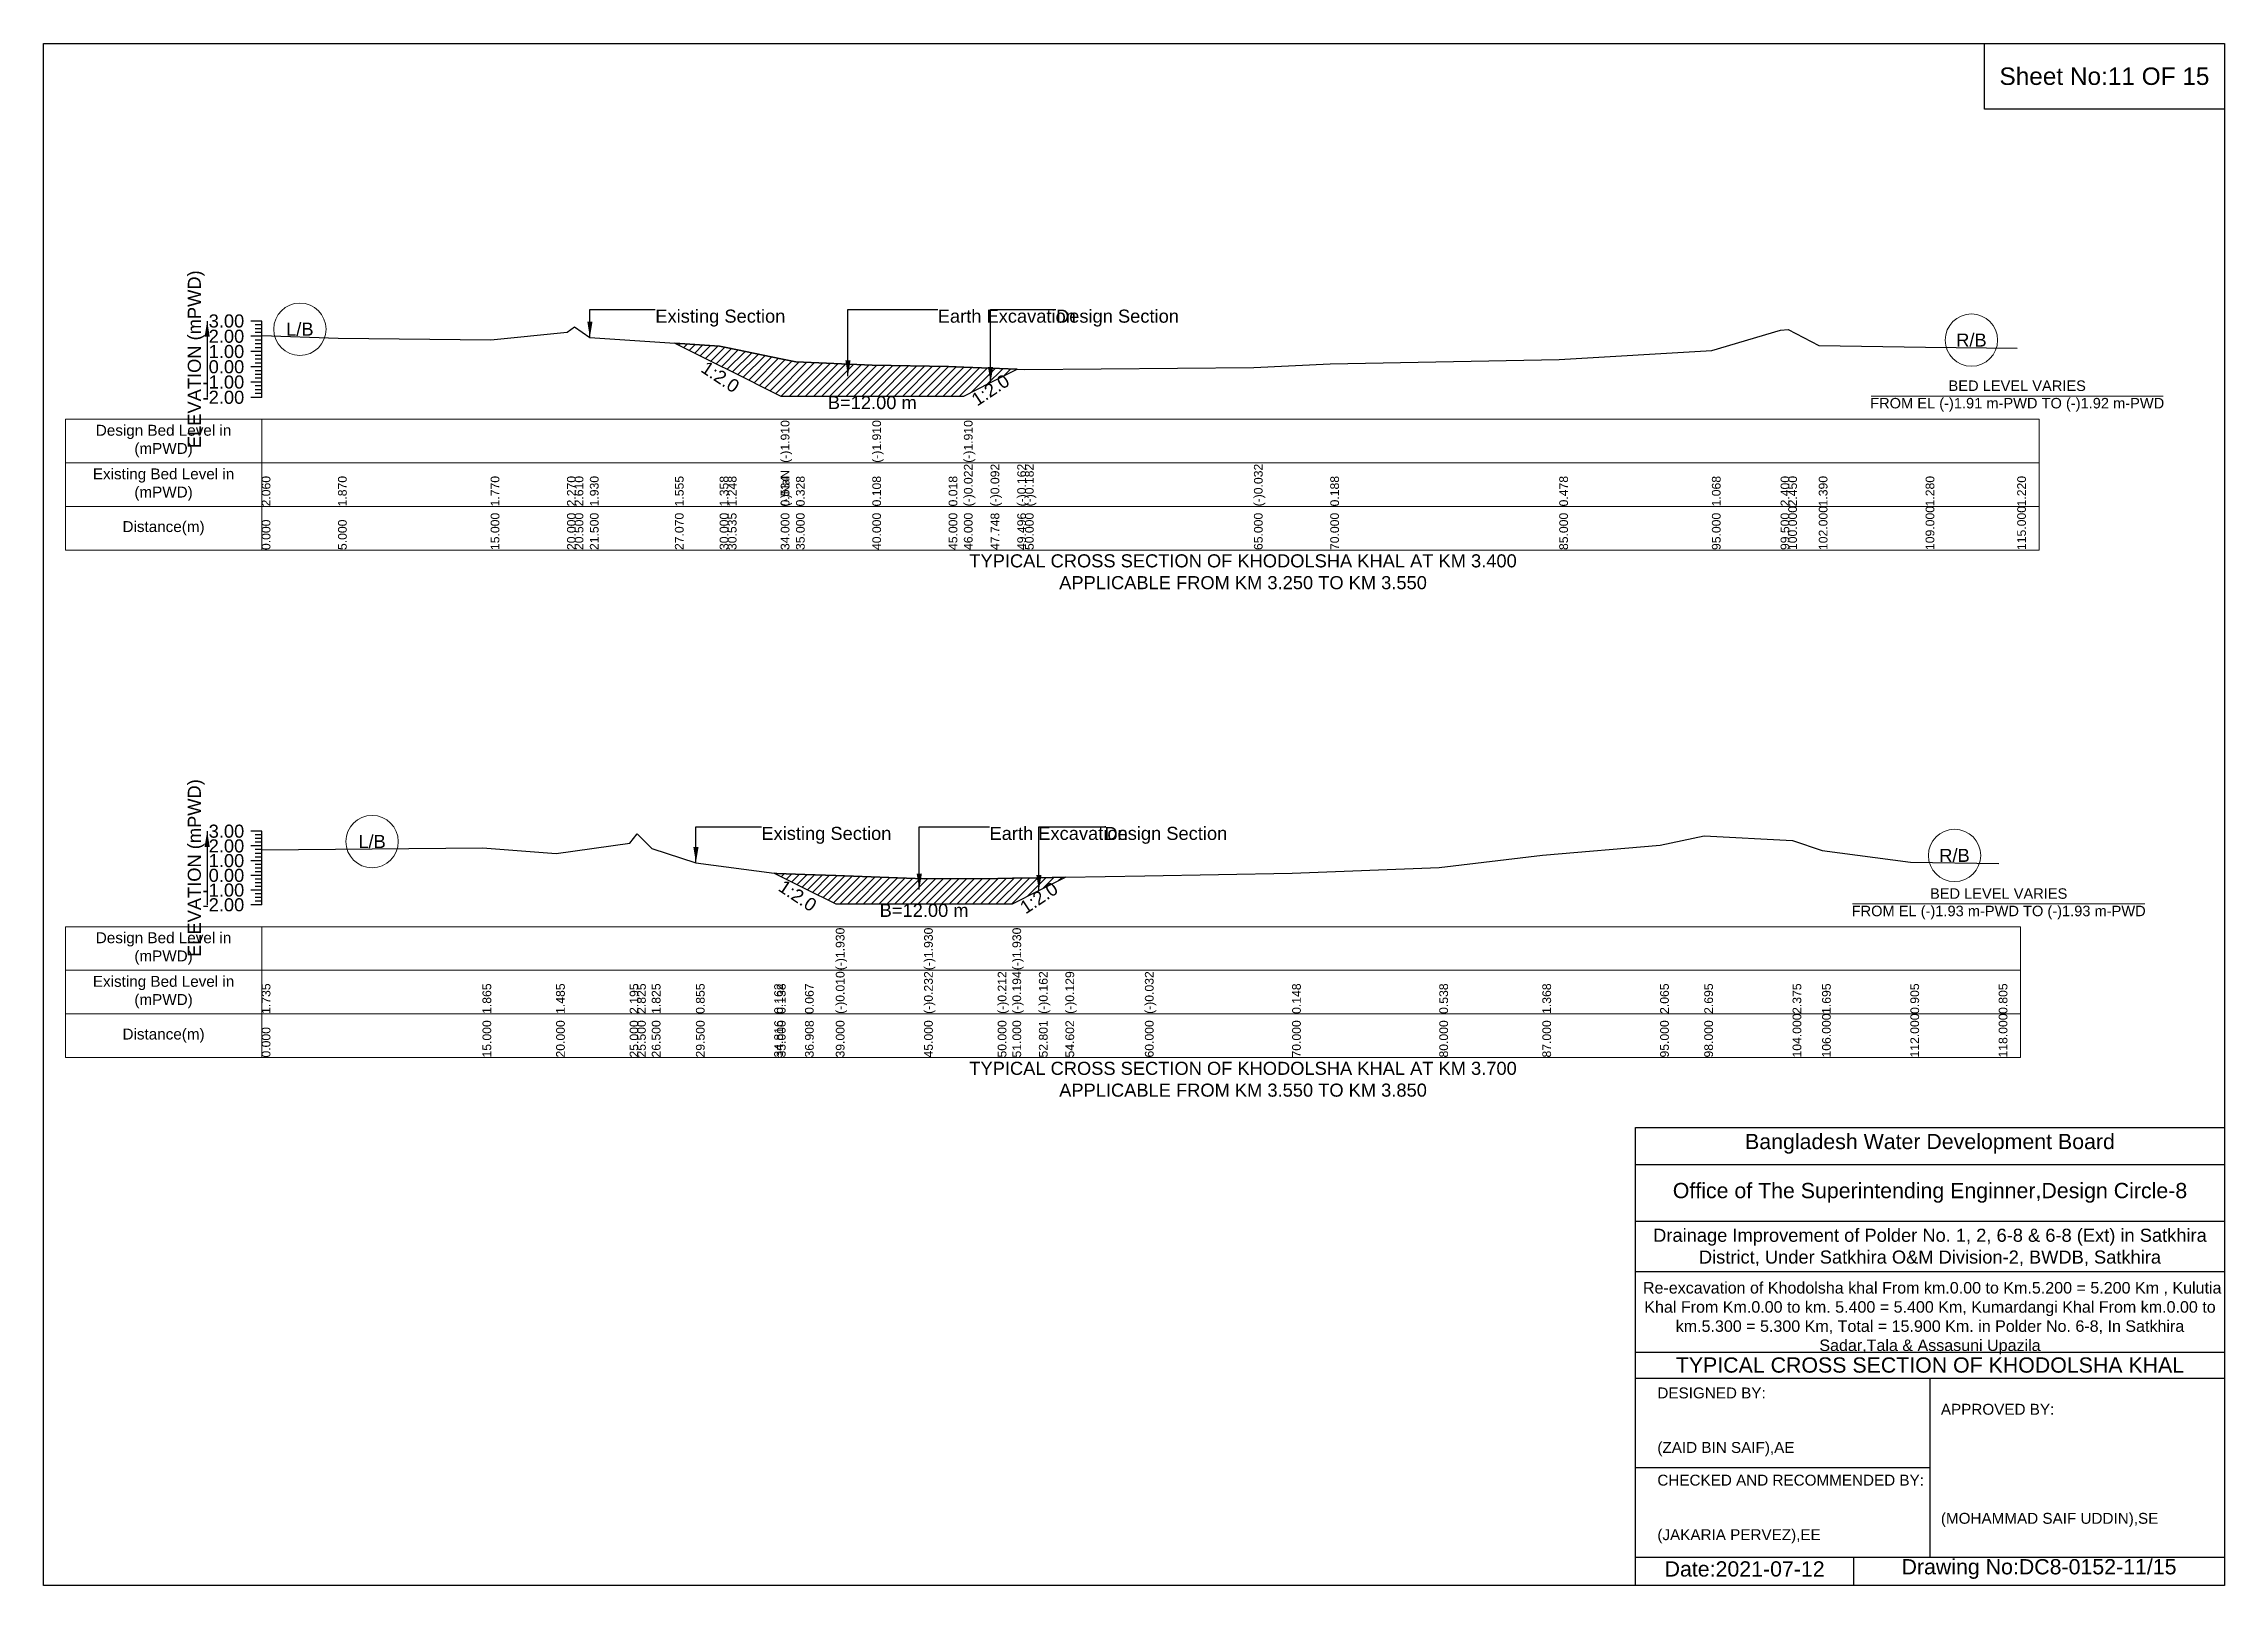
# Model space of a CAD drawing. Header units: inches. Extents: x 91000 to 568000, y -5656 to 0.
# Drawn here: x 200000 to 208000, y -5656 to 0 of the extents above; entities that cross this region are included whole.
import ezdxf

# ---------------------------------------------------------------- set-up
doc = ezdxf.new("R2010")
doc.units = ezdxf.units.IN
doc.header["$LTSCALE"] = 7
doc.header["$MEASUREMENT"] = 0
for name, color, linetype, lineweight in [('Cross section Data Border', 7, 'Continuous', 9), ('Cross Section Labels', 7, 'Continuous', 9), ('Existing_Bed_Level for Xsection', 7, 'Continuous', 25)]:
    doc.layers.add(name, color=color, linetype=linetype, lineweight=lineweight)
doc.styles.get("Standard").update_dxf_attribs({"font": 'arial.ttf'})
doc.dimstyles.get("Standard").update_dxf_attribs({"dimtxt": 0.18, "dimasz": 0.18, "dimexe": 0.18, "dimexo": 0.0625, "dimgap": 0.09, "dimtad": 0, "dimtih": 1, "dimtoh": 1, "dimdec": 4, "dimzin": 0, "dimdsep": 46, "dimtxsty": 'Standard', "dimcen": 0.09, "dimadec": 0, "dimazin": 0, "dimtfac": 1, "dimtdec": 4, "dimtofl": 0, "dimtmove": 0, "dimatfit": 3, "dimfxl": 1, "dimtolj": 1, "dimtzin": 0, "dimarcsym": 0})

msp = doc.modelspace()

# ---------------------------------------------------------------- texts
at = {"attachment_point": 5}
for s, insert, char_height in [('Sheet No:11 OF 15', (207560, -120), 64), ('Bangladesh Water Development Board', (206920, -4036), 56), ('Office of The Superintending Enginner,Design Circle-8', (206920, -4216), 56)]:
    msp.add_mtext(s, dxfattribs=dict(at, insert=insert, char_height=char_height))
for s, insert, char_height, width, attachment_point in [('Drainage Improvement of Polder No. 1, 2, 6-8 & 6-8 (Ext) in Satkhira District, Under Satkhira O&M Division-2, BWDB, Satkhira', (206920, -4416), 48, 2240, 5), (' Re-excavation of Khodolsha khal From km.0.00 to Km.5.200 = 5.200 Km , Kulutia Khal From Km.0.00 to km. 5.400 = 5.400 Km, Kumardangi Khal From km.0.00 to km.5.300 = 5.300 Km, Total = 15.900 Km. in Polder No. 6-8, In Satkhira Sadar,Tala & Assasuni Upazila', (206920, -4676), 42.1524, 2160, 5), ('TYPICAL CROSS SECTION OF KHODOLSHA KHAL', (206920, -4848), 56, 2240, 5), ('DESIGNED BY:^J^J^J(ZAID BIN SAIF),AE', (205920, -5056), 40, 1120, 4), ('APPROVED BY:^J^J^J^J^J^J(MOHAMMAD SAIF UDDIN),SE', (206960, -5216), 40, 1120, 4), ('CHECKED AND RECOMMENDED BY:^J^J^J(JAKARIA PERVEZ),EE', (205920, -5376), 40, 1120, 4), ('Date:2021-07-12', (206240, -5596), 56, 1120, 5), ('Drawing No:DC8-0152-11/15', (207320, -5596), 56, 1760, 5)]:
    msp.add_mtext(s, dxfattribs=dict(insert=insert, char_height=char_height, width=width, attachment_point=attachment_point))
at = {"layer": 'Cross section Data Border', "char_height": 40, "width": 640, "attachment_point": 5}
for s, insert in [('Design Bed Level in (mPWD)', (200440, -1457.8)), ('Existing Bed Level in (mPWD)', (200440, -1617.8)), ('Distance(m)', (200440, -1777.8)), ('Design Bed Level in (mPWD)', (200440, -3319.5)), ('Existing Bed Level in (mPWD)', (200440, -3479.5)), ('Distance(m)', (200440, -3639.5))]:
    msp.add_mtext(s, dxfattribs=dict(at, insert=insert))
at = {"layer": 'Cross Section Labels'}
for s, insert, char_height, attachment_point in [('L/B', (200940, -1047.8), 48, 5), ('Existing Section', (202244, -975.8), 48, 1), ('Earth Excavation', (203280, -975.8), 48, 1), ('Design Section', (203713.9, -975.8), 48, 1), ('R/B', (207072, -1087.8), 48, 5), ('BED LEVEL VARIES ^JFROM EL (-)1.91 m-PWD TO (-)1.92 m-PWD', (207240, -1292.8), 38.4, 5), ('B=12.00 m', (203040, -1292.8), 48, 2), ('TYPICAL CROSS SECTION OF KHODOLSHA KHAL AT KM 3.400^JAPPLICABLE FROM KM 3.250 TO KM 3.550', (204400, -1937.8), 48, 5), ('Existing Section', (202633, -2873.3), 48, 1), ('Earth Excavation', (203470, -2873.3), 48, 1), ('Design Section', (203891.2, -2873.3), 48, 1), ('L/B', (201205, -2927.3), 48, 5), ('R/B', (207010, -2978.3), 48, 5), ('BED LEVEL VARIES ^JFROM EL (-)1.93 m-PWD TO (-)1.93 m-PWD', (207172, -3155.7), 38.4, 5), ('B=12.00 m', (203230, -3155.7), 48, 2), ('TYPICAL CROSS SECTION OF KHODOLSHA KHAL AT KM 3.700^JAPPLICABLE FROM KM 3.550 TO KM 3.850', (204400, -3799.5), 48, 5)]:
    msp.add_mtext(s, dxfattribs=dict(at, insert=insert, char_height=char_height, attachment_point=attachment_point))
at = {"layer": 'Cross Section Labels', "char_height": 48, "attachment_point": 2}
for insert, rotation in [((202495.9, -1202.7), 326.30993), ((203459.9, -1250.8), 33.69007), ((202779.5, -3106), 326.30993), ((203637.7, -3113.8), 33.69007)]:
    msp.add_mtext('1:2.0', dxfattribs=dict(at, insert=insert, rotation=rotation))
at = {"layer": 'Existing_Bed_Level for Xsection', "rotation": 90}
for s, insert, char_height, attachment_point in [('ELEVATION (mPWD)', (200560, -1157.8), 48, 5), ('(-)1.910', (202704, -1537.8), 32, 1), ('(-)1.910', (203040, -1537.8), 32, 1), ('(-)1.910', (203376, -1537.8), 32, 1), ('2.060', (200800, -1697.8), 32, 1), ('1.870', (201080, -1697.8), 32, 1), ('1.770', (201640, -1697.8), 32, 1), ('2.270', (201920, -1697.8), 32, 1), ('2.610', (201948, -1697.8), 32, 1), ('1.930', (202004, -1697.8), 32, 1), ('1.555', (202315.9, -1697.8), 32, 1), ('1.358', (202480, -1697.8), 32, 1), ('1.248', (202509.9, -1697.8), 32, 1), ('(-)NaN', (202704, -1697.8), 32, 1), ('0.534', (202704, -1697.8), 32, 1), ('0.534', (202704, -1697.8), 32, 1), ('0.328', (202760, -1697.8), 32, 1), ('0.108', (203040, -1697.8), 32, 1), ('0.108', (203040, -1697.8), 32, 1), ('0.108', (203040, -1697.8), 32, 1), ('0.018', (203320, -1697.8), 32, 1), ('(-)0.022', (203376, -1697.8), 32, 1), ('(-)0.022', (203376, -1697.8), 32, 1), ('(-)0.022', (203376, -1697.8), 32, 1), ('(-)0.092', (203473.9, -1697.8), 32, 1), ('(-)0.162', (203571.8, -1697.8), 32, 1), ('(-)0.182', (203600, -1697.8), 32, 1), ('(-)0.032', (204440, -1697.8), 32, 1), ('0.188', (204720, -1697.8), 32, 1), ('0.478', (205560, -1697.8), 32, 1), ('1.068', (206120, -1697.8), 32, 1), ('2.400', (206372, -1697.8), 32, 1), ('2.450', (206400, -1697.8), 32, 1), ('1.390', (206512, -1697.8), 32, 1), ('1.280', (206904, -1697.8), 32, 1), ('1.220', (207240, -1697.8), 32, 1), ('0.000', (200800, -1857.8), 32, 1), ('5.000', (201080, -1857.8), 32, 1), ('15.000', (201640, -1857.8), 32, 1), ('20.000', (201920, -1857.8), 32, 1), ('20.500', (201948, -1857.8), 32, 1), ('21.500', (202004, -1857.8), 32, 1), ('27.070', (202315.9, -1857.8), 32, 1), ('30.000', (202480, -1857.8), 32, 1), ('30.535', (202509.9, -1857.8), 32, 1), ('34.000', (202704, -1857.8), 32, 1), ('34.000', (202704, -1857.8), 32, 1), ('34.000', (202704, -1857.8), 32, 1), ('35.000', (202760, -1857.8), 32, 1), ('40.000', (203040, -1857.8), 32, 1), ('40.000', (203040, -1857.8), 32, 1), ('40.000', (203040, -1857.8), 32, 1), ('45.000', (203320, -1857.8), 32, 1), ('46.000', (203376, -1857.8), 32, 1), ('46.000', (203376, -1857.8), 32, 1), ('46.000', (203376, -1857.8), 32, 1), ('47.748', (203473.9, -1857.8), 32, 1), ('49.496', (203571.8, -1857.8), 32, 1), ('50.000', (203600, -1857.8), 32, 1), ('65.000', (204440, -1857.8), 32, 1), ('70.000', (204720, -1857.8), 32, 1), ('85.000', (205560, -1857.8), 32, 1), ('95.000', (206120, -1857.8), 32, 1), ('99.500', (206372, -1857.8), 32, 1), ('100.000', (206400, -1857.8), 32, 1), ('102.000', (206512, -1857.8), 32, 1), ('109.000', (206904, -1857.8), 32, 1), ('115.000', (207240, -1857.8), 32, 1), ('ELEVATION (mPWD)', (200560, -3024.5), 48, 5), ('(-)1.930', (202906, -3399.5), 32, 1), ('(-)1.930', (203230, -3399.5), 32, 1), ('(-)1.930', (203554, -3399.5), 32, 1), ('(-)0.010', (202906, -3559.5), 32, 1), ('(-)0.010', (202906, -3559.5), 32, 1), ('(-)0.010', (202906, -3559.5), 32, 1), ('(-)0.232', (203230, -3559.5), 32, 1), ('(-)0.232', (203230, -3559.5), 32, 1), ('(-)0.232', (203230, -3559.5), 32, 1), ('(-)0.212', (203500, -3559.5), 32, 1), ('(-)0.194', (203554, -3559.5), 32, 1), ('(-)0.194', (203554, -3559.5), 32, 1), ('(-)0.194', (203554, -3559.5), 32, 1), ('(-)0.162', (203651.2, -3559.5), 32, 1), ('(-)0.129', (203748.5, -3559.5), 32, 1), ('(-)0.032', (204040, -3559.5), 32, 1), ('1.735', (200800, -3559.5), 32, 1), ('1.865', (201610, -3559.5), 32, 1), ('1.485', (201880, -3559.5), 32, 1), ('2.195', (202150, -3559.5), 32, 1), ('2.825', (202177, -3559.5), 32, 1), ('1.825', (202231, -3559.5), 32, 1), ('0.855', (202393, -3559.5), 32, 1), ('0.162', (202680.1, -3559.5), 32, 1), ('0.138', (202690, -3559.5), 32, 1), ('0.067', (202793, -3559.5), 32, 1), ('0.148', (204580, -3559.5), 32, 1), ('0.538', (205120, -3559.5), 32, 1), ('1.368', (205498, -3559.5), 32, 1), ('2.065', (205930, -3559.5), 32, 1), ('2.695', (206092, -3559.5), 32, 1), ('2.375', (206416, -3559.5), 32, 1), ('1.695', (206524, -3559.5), 32, 1), ('0.905', (206848, -3559.5), 32, 1), ('0.805', (207172, -3559.5), 32, 1), ('15.000', (201610, -3719.5), 32, 1), ('20.000', (201880, -3719.5), 32, 1), ('25.000', (202150, -3719.5), 32, 1), ('25.500', (202177, -3719.5), 32, 1), ('26.500', (202231, -3719.5), 32, 1), ('29.500', (202393, -3719.5), 32, 1), ('34.816', (202680.1, -3719.5), 32, 1), ('35.000', (202690, -3719.5), 32, 1), ('36.908', (202793, -3719.5), 32, 1), ('39.000', (202906, -3719.5), 32, 1), ('39.000', (202906, -3719.5), 32, 1), ('39.000', (202906, -3719.5), 32, 1), ('45.000', (203230, -3719.5), 32, 1), ('45.000', (203230, -3719.5), 32, 1), ('45.000', (203230, -3719.5), 32, 1), ('50.000', (203500, -3719.5), 32, 1), ('51.000', (203554, -3719.5), 32, 1), ('51.000', (203554, -3719.5), 32, 1), ('51.000', (203554, -3719.5), 32, 1), ('52.801', (203651.2, -3719.5), 32, 1), ('54.602', (203748.5, -3719.5), 32, 1), ('60.000', (204040, -3719.5), 32, 1), ('70.000', (204580, -3719.5), 32, 1), ('80.000', (205120, -3719.5), 32, 1), ('87.000', (205498, -3719.5), 32, 1), ('95.000', (205930, -3719.5), 32, 1), ('98.000', (206092, -3719.5), 32, 1), ('104.000', (206416, -3719.5), 32, 1), ('106.000', (206524, -3719.5), 32, 1), ('112.000', (206848, -3719.5), 32, 1), ('118.000', (207172, -3719.5), 32, 1), ('0.000', (200800, -3719.5), 32, 1)]:
    msp.add_mtext(s, dxfattribs=dict(at, insert=insert, char_height=char_height, attachment_point=attachment_point))
at = {"layer": 'Existing_Bed_Level for Xsection', "char_height": 48, "attachment_point": 6}
for s, insert in [('3.00', (200736, -1017.8)), ('2.00', (200736, -1073.8)), ('1.00', (200736, -1129.8)), ('0.00', (200736, -1185.8)), ('-1.00', (200736, -1241.8)), ('-2.00', (200736, -1297.8)), ('3.00', (200736, -2889.5)), ('2.00', (200736, -2943.5)), ('0.00', (200736, -3051.5)), ('1.00', (200736, -2997.5)), ('-1.00', (200736, -3105.5)), ('-2.00', (200736, -3159.5))]:
    msp.add_mtext(s, dxfattribs=dict(at, insert=insert))

# ---------------------------------------------------------------- hatches: boundary and pattern name
at = {"layer": 'Existing_Bed_Level for Xsection'}
h = msp.add_hatch(dxfattribs=at)
h.set_pattern_fill('ANSI31', color=256, scale=168, style=0)
h.paths.add_polyline_path([(202315.9, -1098.7), (202480, -1180.8), (202509.9, -1195.7), (202704, -1292.8), (202760, -1292.8), (203040, -1292.8), (203320, -1292.8), (203376, -1292.8), (203473.9, -1243.8), (203571.8, -1194.9), (203473.9, -1191), (203376, -1187), (203320, -1184.8), (203040, -1179.8), (202760, -1167.4), (202704, -1155.9), (202509.9, -1115.9), (202480, -1109.8)])
h = msp.add_hatch(dxfattribs=at)
h.set_pattern_fill('ANSI31', color=256, scale=162, style=0)
h.paths.add_polyline_path([(202680.1, -3042.7), (202690, -3047.7), (202793, -3099.2), (202906, -3155.7), (203230, -3155.7), (203500, -3155.7), (203554, -3155.7), (203651.2, -3107.1), (203748.5, -3058.4), (203651.2, -3060.2), (203554, -3061.9), (203500, -3062.9), (203230, -3064), (202906, -3052), (202793, -3047.8), (202690, -3044)])

# ---------------------------------------------------------------- linework, layer by layer
for points in [[(200000, 0), (208000, 0), (208000, -5656), (200000, -5656)], [(207120, 0), (208000, 0), (208000, -240), (207120, -240)]]:
    msp.add_lwpolyline(points, close=True)
for points in [[(205840, -5656), (205840, -3976), (208000, -3976)], [(205840, -4112), (208000, -4112)], [(205840, -4320), (208000, -4320)], [(205840, -4504), (208000, -4504)], [(205840, -4800), (208000, -4800)], [(205840, -4896), (208000, -4896)], [(206920, -4896), (206920, -5552)], [(205840, -5224), (206920, -5224)], [(205840, -5552), (208000, -5552)], [(206640, -5552), (206640, -5656)]]:
    msp.add_lwpolyline(points)
at = {"layer": 'Cross section Data Border'}
for points in [[(200080, -1377.8), (207320, -1377.8), (207320, -1857.8), (200080, -1857.8)], [(200080, -3239.5), (207252, -3239.5), (207252, -3719.5), (200080, -3719.5)]]:
    msp.add_lwpolyline(points, close=True, dxfattribs=at)
for points in [[(200800, -1377.8), (200800, -1857.8)], [(200080, -1537.8), (207320, -1537.8)], [(200080, -1697.8), (207320, -1697.8)], [(200800, -3239.5), (200800, -3719.5)], [(200080, -3399.5), (207252, -3399.5)], [(200080, -3559.5), (207252, -3559.5)]]:
    msp.add_lwpolyline(points, dxfattribs=at)
at = {"layer": 'Cross Section Labels'}
for points in [[(206704.2, -1292.8), (207775.8, -1292.8)], [(206636.2, -3155.7), (207707.8, -3155.7)]]:
    msp.add_lwpolyline(points, dxfattribs=at)
for centre in [(200940, -1047.8), (207072, -1087.8), (201205, -2927.3), (207010, -2978.3)]:
    msp.add_circle(centre, 96, dxfattribs=at)
at = {"layer": 'Existing_Bed_Level for Xsection'}
for points in [[(200800, -1017.8), (200760, -1017.8)], [(200800, -1031.8), (200776, -1031.8)], [(200800, -1297.8), (200800, -1241.8), (200800, -1185.8), (200800, -1129.8), (200800, -1073.8), (200800, -1017.8)], [(200800, -1070.4), (201080, -1081.1), (201640, -1086.7), (201920, -1058.7), (201948, -1039.6), (202004, -1077.7), (202315.9, -1098.7), (202480, -1109.8), (202509.9, -1115.9), (202704, -1155.9), (202704, -1155.9), (202760, -1167.4), (203040, -1179.8), (203040, -1179.8), (203320, -1184.8), (203376, -1187), (203376, -1187), (203473.9, -1191), (203571.8, -1194.9), (203600, -1196), (204440, -1187.6), (204720, -1175.3), (205560, -1159), (206120, -1126), (206372, -1051.4), (206400, -1048.6), (206512, -1108), (206904, -1114.1), (207240, -1117.5)], [(200800, -1073.8), (200760, -1073.8)], [(200800, -1045.8), (200776, -1045.8)], [(200800, -1059.8), (200776, -1059.8)], [(200800, -1087.8), (200776, -1087.8)], [(200800, -1101.8), (200776, -1101.8)], [(200800, -1115.8), (200776, -1115.8)], [(200800, -1129.8), (200760, -1129.8)], [(200800, -1185.8), (200760, -1185.8)], [(200800, -1143.8), (200776, -1143.8)], [(200800, -1157.8), (200776, -1157.8)], [(200800, -1171.8), (200776, -1171.8)], [(200800, -1199.8), (200776, -1199.8)], [(200800, -1241.8), (200760, -1241.8)], [(200800, -1213.8), (200776, -1213.8)], [(200800, -1227.8), (200776, -1227.8)], [(200800, -1255.8), (200776, -1255.8)], [(200800, -1269.8), (200776, -1269.8)], [(200800, -1297.8), (200760, -1297.8)], [(200800, -1283.8), (200776, -1283.8)], [(200800, -2889.5), (200760, -2889.5)], [(200800, -2943.5), (200760, -2943.5)], [(200800, -2903), (200776, -2903)], [(200800, -2916.5), (200776, -2916.5)], [(200800, -2930), (200776, -2930)], [(200800, -2957), (200776, -2957)], [(200800, -3159.5), (200800, -3105.5), (200800, -3051.5), (200800, -2997.5), (200800, -2943.5), (200800, -2889.5)], [(200800, -2957.8), (201610, -2950.8), (201880, -2971.3), (202150, -2932.9), (202177, -2898.9), (202231, -2952.9), (202393, -3005.3), (202680.1, -3042.7), (202690, -3044), (202793, -3047.8), (202906, -3052), (202906, -3052), (203230, -3064), (203230, -3064), (203500, -3062.9), (203554, -3061.9), (203554, -3061.9), (203651.2, -3060.2), (203748.5, -3058.4), (204040, -3053.2), (204580, -3043.5), (205120, -3022.4), (205498, -2977.6), (205930, -2940), (206092, -2905.9), (206416, -2923.2), (206524, -2959.9), (206848, -3002.6), (207172, -3008)], [(200800, -2997.5), (200760, -2997.5)], [(200800, -2970.5), (200776, -2970.5)], [(200800, -2984), (200776, -2984)], [(200800, -3011), (200776, -3011)], [(200800, -3024.5), (200776, -3024.5)], [(200800, -3038), (200776, -3038)], [(200800, -3051.5), (200760, -3051.5)], [(200800, -3105.5), (200760, -3105.5)], [(200800, -3065), (200776, -3065)], [(200800, -3078.5), (200776, -3078.5)], [(200800, -3092), (200776, -3092)], [(200800, -3119), (200776, -3119)], [(200800, -3159.5), (200760, -3159.5)], [(200800, -3132.5), (200776, -3132.5)], [(200800, -3146), (200776, -3146)]]:
    msp.add_lwpolyline(points, dxfattribs=at)
for points in [[(202315.9, -1098.7), (202480, -1180.8), (202509.9, -1195.7), (202704, -1292.8), (202704, -1292.8), (202760, -1292.8), (203040, -1292.8), (203040, -1292.8), (203320, -1292.8), (203376, -1292.8), (203376, -1292.8), (203473.9, -1243.8), (203571.8, -1194.9), (203473.9, -1191), (203376, -1187), (203376, -1187), (203320, -1184.8), (203040, -1179.8), (203040, -1179.8), (202760, -1167.4), (202704, -1155.9), (202704, -1155.9), (202509.9, -1115.9), (202480, -1109.8)], [(202680.1, -3042.7), (202690, -3047.7), (202793, -3099.2), (202906, -3155.7), (202906, -3155.7), (203230, -3155.7), (203230, -3155.7), (203500, -3155.7), (203554, -3155.7), (203554, -3155.7), (203651.2, -3107.1), (203748.5, -3058.4), (203748.5, -3058.4), (203748.5, -3058.4), (203651.2, -3060.2), (203554, -3061.9), (203554, -3061.9), (203500, -3062.9), (203230, -3064), (203230, -3064), (202906, -3052), (202906, -3052), (202793, -3047.8), (202690, -3044)]]:
    msp.add_lwpolyline(points, close=True, dxfattribs=at)

msp.set_redraw_order([(e.dxf.handle, doc.entitydb.next_handle()) for e in msp.query("TEXT MTEXT ATTDEF DIMENSION ARC_DIMENSION")])  # texts and dimensions are drawn at this point

# ---------------------------------------------------------------- leaders
at = {"layer": 'Cross Section Labels', "annotation_type": 0, "has_hookline": 1, "hookline_direction": 0}
for points, text_width in [([(202004, -1077.7), (202004, -975.8), (202243.9, -975.8)], 467.2), ([(202950.7, -1219.6), (202950.7, -975.8), (203279.9, -975.8)], 497), ([(203473.9, -1243.8), (203473.9, -975.8), (203713.8, -975.8)], 441.2), ([(202393, -3005.3), (202393, -2873.3), (202632.9, -2873.3)], 467.2), ([(203212.3, -3102.9), (203212.3, -2873.3), (203469.9, -2873.3)], 497), ([(203651.2, -3107.1), (203651.2, -2873.3), (203891.2, -2873.3)], 441.2)]:
    msp.add_leader(points, dimstyle='Standard', override={"dimasz": 57.6}, dxfattribs=dict(at, text_width=text_width))
at = {"layer": 'Existing_Bed_Level for Xsection'}
for points in [[(200600, -1017.8), (200600, -1297.8)], [(200600, -2889.5), (200600, -3159.5)]]:
    msp.add_leader(points, dimstyle='Standard', override={"dimasz": 57.6}, dxfattribs=at)

doc.saveas('drawing.dxf')
